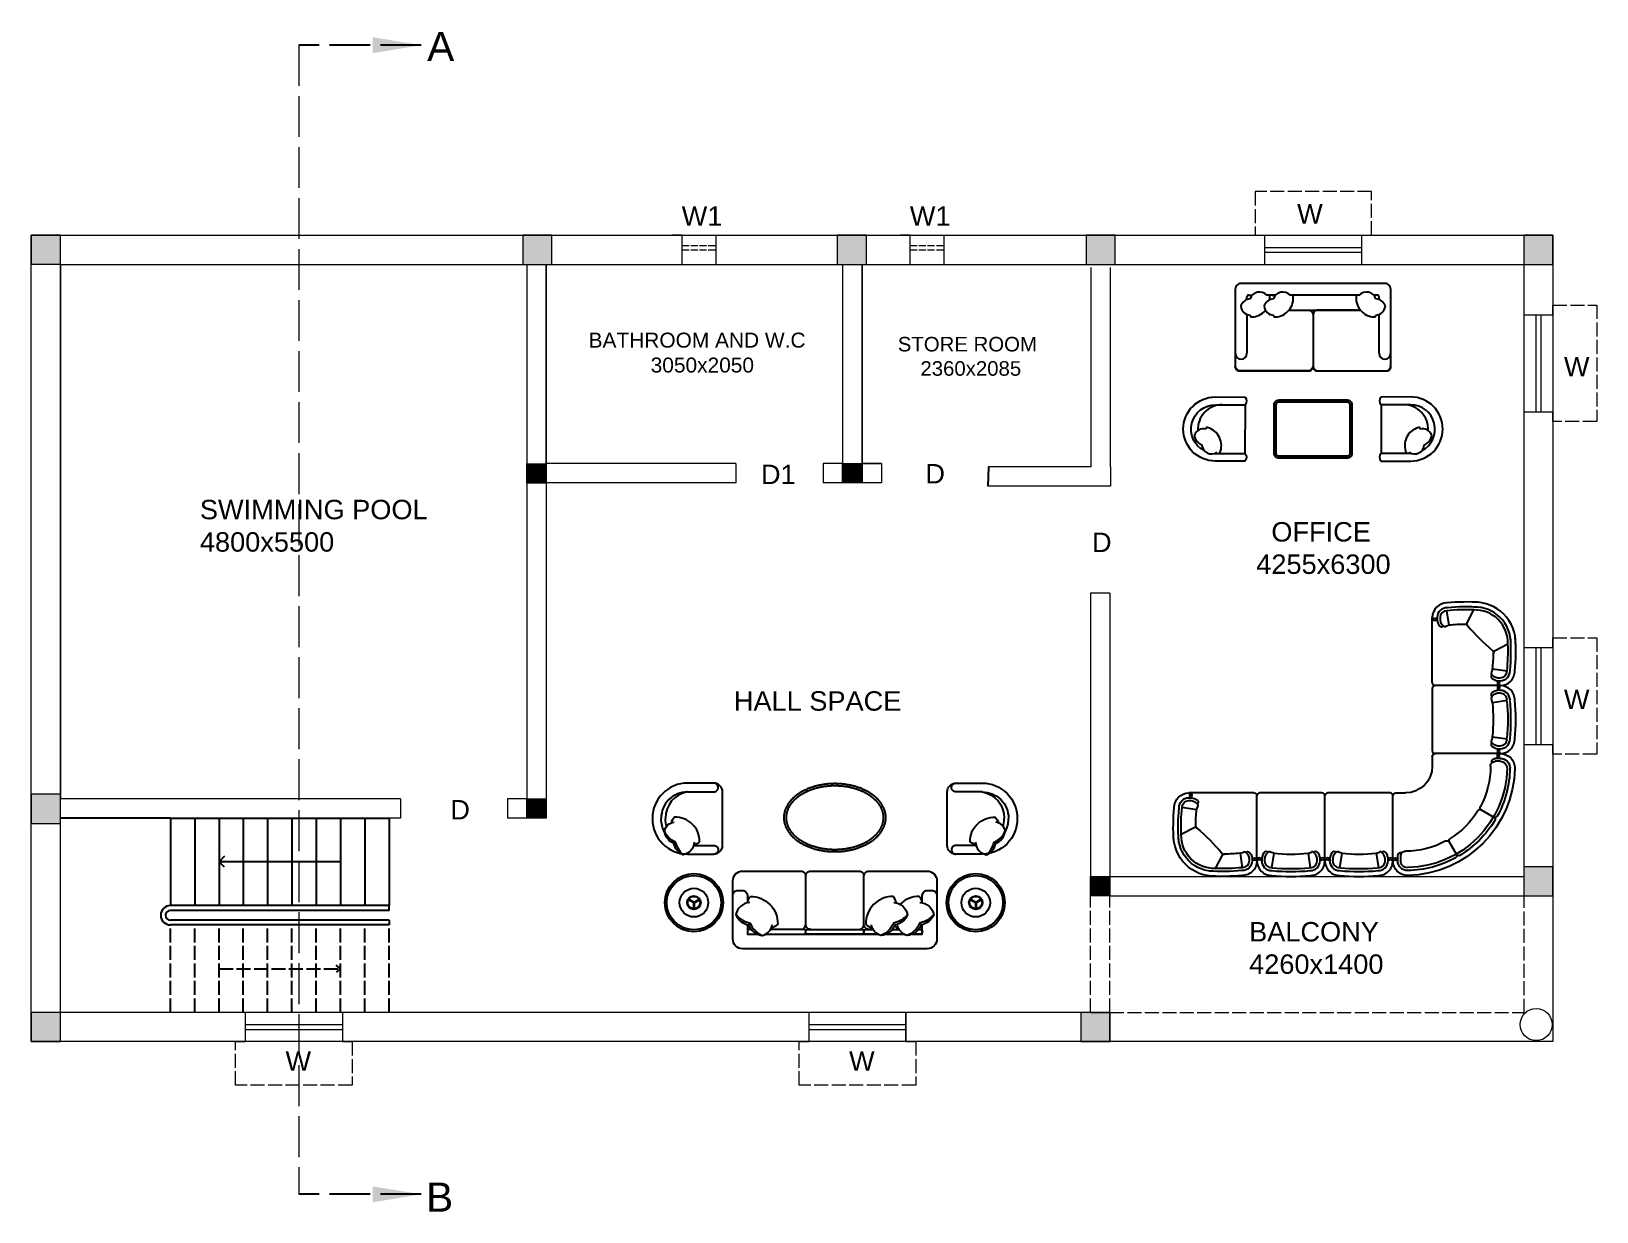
# Model space of a CAD drawing. Header units: millimetres. Extents: x 98839 to 175421, y 74144 to 114536.
# Drawn here: x 159311 to 175421, y 102185 to 114336 of the extents above; entities that cross this region are included whole.
import ezdxf

# ---------------------------------------------------------------- set-up
doc = ezdxf.new("R2010")
doc.units = ezdxf.units.MM
doc.linetypes.add('ACAD_ISO02W100', pattern=[15, 12, -3])
doc.layers.add('staircase', color=1, linetype='Continuous')
doc.styles.get("Standard").update_dxf_attribs({"font": 'Arial.ttf'})
doc.dimstyles.new('ISO-25', dxfattribs={"dimtxt": 2.5, "dimasz": 2.5, "dimexe": 1.25, "dimexo": 0.625, "dimtad": 1, "dimtxsty": 'Standard', "dimcen": 2.5, "dimadec": 0, "dimazin": 0, "dimtfac": 1, "dimtmove": 0, "dimatfit": 3, "dimfxl": 1, "dimarcsym": 0})

msp = doc.modelspace()

# ---------------------------------------------------------------- texts
at = {"attachment_point": 1}
for s, width, heights, insert, char_height in [('A', 2102.6069868, [0], (163384.67454, 114329.88119), 300), ('W1', 2102.6069868, [0], (166004.50963, 112534.87382), 200), ('W1', 2102.6069868, [0], (168352.42355, 112534.87382), 200), ('W', 2102.6069868, [0], (172337.84401, 112557.03167), 200), (' {\\H0.76923x;BATHROOM AND W.C\\P            3050x2050}', 2539.9758244, [0], (164968.70336, 111233.73391), 200), ('  STORE ROOM        \\P      2360x2085', 2914.2102968, [781.16055], (168112.00982, 111190.31879), 150), ('W', 2102.6069868, [0], (175083.83083, 110984.73665), 200), ('D1', 2102.6069868, [0], (166820.15065, 109874.96744), 200), ('D', 2102.6069868, [0], (168512.07786, 109881.44807), 200), ('  SWIMMING POOL      \\P  4800x5500', 2914.2102968, [781.16055], (160890.84803, 109513.00564), 200), ('        OFFICE        \\P      4255x6300', 2914.2102968, [781.16055], (171452.0529, 109283.68797), 200), ('D', 2102.6069868, [0], (170227.04595, 109175.45091), 200), ('HALL SPACE', 2914.2102968, [781.16055], (166541.45372, 107542.69524), 200), ('W', 2102.6069868, [0], (175083.83083, 107559.63253), 200), ('D', 2102.6069868, [0], (163623.40061, 106422.64678), 200), ('        BALCONY\\P        4260x1400', 2914.2102968, [781.16055], (171223.32618, 105166.97544), 200), ('W', 2102.6069868, [0], (161926.83405, 103836.5014), 200), ('W', 2102.6069868, [0], (167726.83405, 103836.5014), 200), ('B', 2102.6069868, [0], (163373.46017, 102485.05544), 300)]:
    msp.add_mtext_dynamic_manual_height_columns(s, width=width, gutter_width=7783.76116, heights=heights, dxfattribs=dict(at, insert=insert, char_height=char_height))

# ---------------------------------------------------------------- blocks, each defined once
blk = doc.blocks.new('A$C707258B2')
at = {"color": 0, "linetype": 'Continuous'}
for p, q in [((0.404, 0.342), (1.074, 0.342)), ((0.404, 0.292), (0.454, 0.292)), ((0.404, 0.262), (0.454, 0.262)), ((1.104, 0.312), (1.104, 0.212)), ((1.479, -0.063), (1.379, -0.063)), ((1.509, -0.763), (1.509, -0.093)), ((0.6, -0.238), (0.47, -0.313)), ((0.929, -0.567), (0.854, -0.697)), ((1.429, -0.763), (1.429, -0.713)), ((1.459, -0.763), (1.459, -0.712))]:
    blk.add_line(p, q, dxfattribs=at)
for centre, radius, start, end in [((0.404, 0.192), 0.15, 90, 181.1754), ((0.378, 0.317), 0.0362, 316.3972, 43.6028), ((0.368, 0.317), 0.0662, 337.8298, 22.1702), ((1.074, 0.312), 0.03, 360, 90), ((1.379, 0.212), 1.125, 181.1754, 268.8246), ((0.404, 0.192), 0.1, 90, 181.1754), ((1.379, 0.212), 1.075, 181.1754, 208.6357), ((0.404, 0.192), 0.07, 90, 181.1754), ((1.379, 0.212), 1.045, 181.1754, 268.8246), ((0.455, 0.256), 0.0357, 345.4262, 90.5555), ((0.454, 0.212), 0.05, 360, 90), ((1.379, 0.212), 0.875, 180, 208.4082), ((1.379, 0.212), 0.275, 180, 270), ((1.479, -0.093), 0.03, 360, 90), ((0.457, -0.291), 0.025, 208.6357, 300), ((0.482, -0.334), 0.025, 120, 211.3643), ((0.587, -0.216), 0.025, 300, 28.4082), ((0.612, -0.259), 0.025, 31.5918, 120), ((1.379, 0.212), 0.875, 211.5918, 238.4082), ((1.379, 0.212), 1.075, 211.3643, 238.6357), ((0.907, -0.555), 0.025, 330, 58.4082), ((0.951, -0.58), 0.025, 61.5918, 150), ((1.379, 0.212), 0.875, 241.5918, 270), ((0.832, -0.685), 0.025, 238.6357, 330), ((0.876, -0.71), 0.025, 150, 241.3643), ((1.379, 0.212), 1.075, 241.3643, 268.8246), ((1.359, -0.763), 0.15, 268.8246, 360), ((1.359, -0.763), 0.1, 268.8246, 360), ((1.359, -0.763), 0.07, 268.8246, 360), ((1.379, -0.713), 0.05, 360, 90), ((1.425, -0.709), 0.0336, 354.6301, 109.3883), ((1.484, -0.799), 0.0662, 67.8298, 112.1702), ((1.484, -0.789), 0.0362, 46.3972, 133.6028)]:
    blk.add_arc(centre, radius, start, end, dxfattribs=at)
blk = doc.blocks.new('part 01')
at = {"color": 0, "linetype": 'Continuous'}
for p, q in [((-670, 700), (0, 700)), ((30, 30), (30, 670)), ((-591, 527), (-740, 550)), ((-591, 527), (-579, 561)), ((-591, 173), (-740, 150)), ((-591, 173), (-579, 139)), ((-670, 0), (0, 0))]:
    blk.add_line(p, q, dxfattribs=at)
for centre, radius, start, end in [((-670, 550), 150, 90, 181.1754), ((-670, 550), 100, 90, 181.1754), ((-660, 518), 133, 56.0897, 95.6132), ((-696, 675), 36.2, 316.3972, 43.6028), ((-706, 675), 66.2, 337.8298, 22.1702), ((0, 670), 30, 0, 90), ((1178, 350), 2008, 174.2835, 185.7165), ((1178, 350), 1958, 174.2835, 185.7165), ((1178, 350), 1928, 174.2835, 185.7165), ((-670, 550), 70, 90, 181.1754), ((-660, 518), 103, 42.0066, 95.6132), ((1178, 350), 1778, 174.2835, 185.7165), ((-600, 607), 25, 332.9608, 56.0897), ((-625, 620), 53.2, 321.0017, 332.9608), ((-602, 570), 25, 340, 42.0066), ((-670, 150), 150, 178.8246, 270), ((-670, 150), 100, 178.8246, 270), ((-670, 150), 70, 178.8246, 270), ((-660, 182), 133, 264.3868, 303.9103), ((-660, 182), 103, 264.3868, 317.9934), ((-696, 25), 36.2, 316.3972, 43.6028), ((-706, 25), 66.2, 337.8298, 22.1702), ((-600, 93), 25, 303.9103, 27.0392), ((-602, 130), 25, 317.9934, 20), ((-625, 80), 53.2, 27.0392, 38.9983), ((0, 30), 30, 270, 0)]:
    blk.add_arc(centre, radius, start, end, dxfattribs=at)
blk = doc.blocks.new('part02')
at = {"color": 0, "linetype": 'Continuous'}
for p, q in [((0, -670), (0, 0)), ((30, 30), (700, 30)), ((621, -143), (609, -109)), ((621, -143), (770, -120)), ((640, -326), (778, -399)), ((173, -591), (139, -579)), ((173, -591), (150, -740)), ((356, -610), (429, -748))]:
    blk.add_line(p, q, dxfattribs=at)
for centre, radius, start, end in [((30, 0), 30, 90, 180), ((726, 5), 56.2, 153.6122, 206.6666), ((726, 5), 36.2, 136.3972, 223.6028), ((700, -120), 150, 0, 90), ((630, -63), 25, 123.9103, 207.0392), ((655, -50), 53.2, 207.0392, 218.9983), ((632, -100), 25, 137.9934, 200), ((690, -152), 103, 84.3868, 137.9934), ((689, -151), 132, 85.4378, 123.9887), ((-1148, -320), 1778, 0.3836, 5.7165), ((700, -121), 101, 357.5006, 89.858), ((700, -120), 70, 0, 90), ((-1228, -320), 2008, 357.7349, 5.7032), ((-1148, -320), 1958, 355.8657, 5.7165), ((-1148, -320), 2008, 355.818, 5.7165), ((650, -308), 20, 180.3836, 242), ((2220, -2190), 2454, 130.6961, 139.3039), ((439, -409), 419, 268.2181, 1.7819), ((439, -409), 369, 268.2181, 1.7819), ((439, -409), 339, 268.2181, 1.7819), ((632, -344), 20, 62, 130.6961), ((25, -696), 56.2, 63.3334, 116.3878), ((182, -660), 133, 146.0897, 185.6132), ((93, -600), 25, 62.9608, 146.0897), ((182, -660), 103, 132.0066, 185.6132), ((80, -625), 53.2, 51.0017, 62.9608), ((130, -602), 25, 70, 132.0066), ((350, 1178), 1778, 264.2835, 269.6164), ((338, -620), 20, 28, 89.6164), ((374, -602), 20, 139.3039, 208), ((25, -696), 36.2, 46.3972, 133.6028), ((150, -670), 150, 180, 271.1754), ((150, -670), 100, 180, 271.1754), ((150, -670), 70, 180, 270), ((350, 1258), 2008, 264.2968, 272.2651), ((350, 1178), 1958, 264.2835, 274.1343), ((350, 1178), 2008, 264.2835, 274.182)]:
    blk.add_arc(centre, radius, start, end, dxfattribs=at)
blk = doc.blocks.new('A$C1352')
at = {"color": 0}
for points in [[(0.003, 0.053), (0.003, 0.553, -0.414214), (0.053, 0.603), (0.753, 0.603, -0.414214), (0.803, 0.553), (0.803, 0.053, -0.414214), (0.753, 0.003), (0.053, 0.003, -0.414214)], [(0.023, 0.053), (0.023, 0.553, -0.414214), (0.053, 0.583), (0.753, 0.583, -0.414214), (0.783, 0.553), (0.783, 0.053, -0.414214), (0.753, 0.023), (0.053, 0.023, -0.414214)]]:
    blk.add_lwpolyline(points, format="xyb", close=True, dxfattribs=at)

# ---------------------------------------------------------------- hatches: boundary and pattern name
at = {"lineweight": 0}
h = msp.add_hatch(color=256, dxfattribs=at)
h.dxf.hatch_style = 1
h.paths.add_polyline_path([(159611.09907, 112238.66739), (159311.09907, 112238.66739), (159311.09907, 111938.66739), (159611.09907, 111938.66739)])
h = msp.add_hatch(color=256, dxfattribs=at)
h.dxf.hatch_style = 1
h.paths.add_polyline_path([(164668.06142, 112236.5634), (164368.06142, 112236.5634), (164368.06142, 111936.5634), (164668.06142, 111936.5634)])
h = msp.add_hatch(color=256, dxfattribs=at)
h.dxf.hatch_style = 1
h.paths.add_polyline_path([(167905.82621, 112236.5634), (167605.82621, 112236.5634), (167605.82621, 111936.5634), (167905.82621, 111936.5634)])
h = msp.add_hatch(color=256, dxfattribs=at)
h.dxf.hatch_style = 1
h.paths.add_polyline_path([(170466.05073, 112236.5634), (170166.05073, 112236.5634), (170166.05073, 111936.5634), (170466.05073, 111936.5634)])
h = msp.add_hatch(color=256, dxfattribs=at)
h.dxf.hatch_style = 1
h.paths.add_polyline_path([(174971.09907, 112236.5634), (174671.09907, 112236.5634), (174671.09907, 111936.5634), (174971.09907, 111936.5634)])
h = msp.add_hatch(color=256, dxfattribs=at)
h.dxf.hatch_style = 1
h.paths.add_polyline_path([(164611.09907, 109883.47159), (164411.09907, 109883.47159), (164411.09907, 109683.47159), (164611.09907, 109683.47159)])
h = msp.add_hatch(color=256, dxfattribs=at)
h.dxf.hatch_style = 1
h.paths.add_polyline_path([(167861.09907, 109886.5634), (167661.09907, 109886.5634), (167661.09907, 109686.5634), (167861.09907, 109686.5634)])
h = msp.add_hatch(color=256, dxfattribs=at)
h.dxf.hatch_style = 1
h.paths.add_polyline_path([(159611.09907, 106481.56617), (159311.09907, 106481.56617), (159311.09907, 106181.56617), (159611.09907, 106181.56617)])
h = msp.add_hatch(color=256, dxfattribs=at)
h.dxf.hatch_style = 1
h.paths.add_polyline_path([(164611.09907, 106436.5634), (164411.09907, 106436.5634), (164411.09907, 106236.5634), (164611.09907, 106236.5634)])
h = msp.add_hatch(color=256, dxfattribs=at)
h.dxf.hatch_style = 1
h.paths.add_polyline_path([(174971.09907, 105736.5634), (174671.09907, 105736.5634), (174671.09907, 105436.5634), (174971.09907, 105436.5634)])
h = msp.add_hatch(color=256, dxfattribs=at)
h.dxf.hatch_style = 1
h.paths.add_polyline_path([(170411.09907, 105636.5634), (170211.09907, 105636.5634), (170211.09907, 105436.5634), (170411.09907, 105436.5634)])
h = msp.add_hatch(color=256, dxfattribs=at)
h.dxf.hatch_style = 1
h.paths.add_polyline_path([(159611.09907, 104236.5634), (159311.09907, 104236.5634), (159311.09907, 103936.5634), (159611.09907, 103936.5634)])
h = msp.add_hatch(color=256, dxfattribs=at)
h.dxf.hatch_style = 1
h.paths.add_polyline_path([(170411.05286, 104236.5634), (170111.05286, 104236.5634), (170111.05286, 103936.5634), (170411.05286, 103936.5634)])

# ---------------------------------------------------------------- linework, layer by layer
at = {"color": 5, "linetype": 'ACAD_ISO02W100', "lineweight": 0, "ltscale": 35}
msp.add_line((162062.59907, 114192.93994), (162062.59907, 102364.1296), dxfattribs=at)
at = {"linetype": 'ACAD_ISO02W100', "lineweight": 0}
for p, q in [((172005.14073, 112686.5634), (171905.14073, 112686.5634)), ((166007.71298, 112236.5634), (165907.71298, 112236.5634)), ((168355.6269, 112236.5634), (168255.6269, 112236.5634)), ((172005.14073, 112111.5634), (173005.14073, 112111.5634)), ((172005.14073, 112061.5634), (173005.14073, 112061.5634)), ((174971.09907, 111418.39407), (174971.09907, 111518.39407)), ((174796.09907, 111418.39407), (174796.09907, 110418.39407)), ((174846.09907, 111418.39407), (174846.09907, 110418.39407)), ((174971.09907, 111418.39407), (174971.09907, 111428.39407)), ((174971.09907, 110318.39407), (174971.09907, 110418.39407)), ((175421.09907, 110418.39407), (175421.09907, 110318.39407)), ((174796.09907, 107993.28995), (174796.09907, 106993.28995)), ((174846.09907, 107993.28995), (174846.09907, 106993.28995)), ((174971.09907, 107993.28995), (174971.09907, 108093.28995)), ((174971.09907, 107993.28995), (174971.09907, 108003.28995)), ((174971.09907, 106893.28995), (174971.09907, 106993.28995)), ((175421.09907, 106993.28995), (175421.09907, 106893.28995)), ((161512.59907, 104111.5634), (162512.59907, 104111.5634)), ((167312.59907, 104111.5634), (168312.59907, 104111.5634)), ((161412.59907, 103936.5634), (161512.59907, 103936.5634)), ((161512.59907, 104061.5634), (162512.59907, 104061.5634)), ((162512.59907, 103936.5634), (162612.59907, 103936.5634)), ((167212.59907, 103936.5634), (167312.59907, 103936.5634)), ((167312.59907, 104061.5634), (168312.59907, 104061.5634)), ((168312.59907, 103936.5634), (168412.59907, 103936.5634))]:
    msp.add_line(p, q, dxfattribs=at)
at = {"linetype": 'ACAD_ISO02W100', "lineweight": 0, "ltscale": 12}
for p, q in [((171905.14073, 112686.5634), (171905.14073, 112236.5634)), ((173105.14073, 112686.5634), (172005.14073, 112686.5634)), ((173105.14073, 112236.5634), (173105.14073, 112686.5634)), ((174971.09907, 111518.39407), (175421.09907, 111518.39407)), ((175421.09907, 111518.39407), (175421.09907, 110418.39407)), ((175421.09907, 110318.39407), (174971.09907, 110318.39407)), ((174971.09907, 108093.28995), (175421.09907, 108093.28995)), ((175421.09907, 108093.28995), (175421.09907, 106993.28995)), ((175421.09907, 106893.28995), (174971.09907, 106893.28995)), ((170211.09907, 104236.5634), (170211.09907, 105636.5634)), ((174671.12983, 105636.5634), (174671.12983, 104236.5634)), ((170411.09907, 104236.5634), (170411.09907, 105436.5634)), ((170411.12983, 104236.5634), (174671.12983, 104236.5634)), ((161412.59907, 103486.5634), (161412.59907, 103936.5634)), ((162612.59907, 103936.5634), (162612.59907, 103486.5634)), ((167212.59907, 103486.5634), (167212.59907, 103936.5634)), ((168412.59907, 103936.5634), (168412.59907, 103486.5634)), ((162612.59907, 103486.5634), (161512.59907, 103486.5634)), ((168412.59907, 103486.5634), (167312.59907, 103486.5634))]:
    msp.add_line(p, q, dxfattribs=at)
at = {"lineweight": 0}
for p, q in [((166007.71298, 111936.5634), (166007.71298, 112236.5634)), ((166357.71298, 111936.5634), (166357.71298, 112236.5634)), ((168355.6269, 111936.5634), (168355.6269, 112236.5634)), ((168705.6269, 111936.5634), (168705.6269, 112236.5634)), ((172005.14073, 111936.5634), (172005.14073, 112236.5634)), ((173005.14073, 111936.5634), (173005.14073, 112236.5634)), ((159611.09907, 106436.5634), (159611.09907, 111936.5634)), ((159611.09907, 111936.5634), (164411.09907, 111936.5634)), ((159611.09907, 106436.5634), (159611.09907, 111936.5634)), ((159611.09907, 111936.5634), (159611.09907, 106436.5634)), ((164411.09907, 111936.5634), (164411.09907, 106436.5634)), ((164611.09907, 111936.5634), (164611.09907, 109886.5634)), ((164611.09907, 111936.5634), (166611.09907, 111936.5634)), ((164611.09907, 110636.5634), (164611.09907, 111936.5634)), ((164611.09907, 111936.5634), (167661.09907, 111936.5634)), ((164611.09907, 109886.5634), (164611.09907, 111936.5634)), ((167661.09907, 111936.5634), (167661.09907, 109886.5634)), ((167861.09907, 111936.5634), (167861.09907, 109886.5634)), ((167861.09907, 111936.5634), (169411.09907, 111936.5634)), ((167861.09907, 109886.5634), (167861.09907, 111936.5634)), ((169411.09907, 111936.5634), (170211.09907, 111936.5634)), ((170219.21302, 109853.09384), (170219.21302, 111903.09384)), ((170411.09907, 111936.5634), (174671.09907, 111936.5634)), ((170419.21302, 109853.09384), (170419.21302, 111903.09384)), ((174671.09907, 111936.5634), (174671.09907, 109686.5634)), ((174671.09907, 111418.39407), (174971.09907, 111418.39407)), ((174671.09907, 110418.39407), (174971.09907, 110418.39407)), ((166561.09907, 109886.5634), (164611.09907, 109886.5634)), ((166561.09907, 109886.5634), (166561.09907, 109686.5634)), ((167661.09907, 109886.5634), (167461.09907, 109886.5634)), ((167461.09907, 109886.5634), (167461.09907, 109686.5634)), ((168061.09907, 109886.5634), (167861.09907, 109886.5634)), ((167861.09907, 109886.5634), (168061.09907, 109886.5634)), ((170219.21302, 109853.09384), (169161.09907, 109853.09384)), ((170419.21302, 109853.09384), (170419.21302, 109653.09384)), ((164611.09907, 109686.5634), (164611.09907, 106236.5634)), ((166561.09907, 109686.5634), (164611.09907, 109686.5634)), ((167861.09907, 109686.5634), (167461.09907, 109686.5634)), ((168061.09907, 109686.5634), (167861.09907, 109686.5634)), ((170419.21302, 109653.09384), (169156.38845, 109653.09384)), ((170211.09907, 108553.09384), (170211.09907, 105436.5634)), ((170411.09907, 108553.09384), (170211.09907, 108553.09384)), ((170411.09907, 108553.09384), (170411.09907, 105636.5634)), ((174671.09907, 107993.28995), (174971.09907, 107993.28995)), ((174671.09907, 106993.28995), (174971.09907, 106993.28995)), ((163111.09907, 106436.5634), (159611.09907, 106436.5634)), ((163111.09907, 106436.5634), (163111.09907, 106236.5634)), ((164411.09907, 106436.5634), (164211.09907, 106436.5634)), ((164211.09907, 106436.5634), (164211.09907, 106236.5634)), ((163111.09907, 106236.5634), (159611.09907, 106236.5634)), ((164611.09907, 106236.5634), (164211.09907, 106236.5634)), ((170411.09907, 105636.5634), (174671.09907, 105636.5634)), ((174971.09907, 105636.5634), (174971.09907, 103936.5634)), ((174971.12983, 105636.5634), (174971.12983, 103936.5634)), ((170411.09907, 105436.5634), (170211.09907, 105436.5634)), ((170411.09907, 105436.5634), (174671.09907, 105436.5634)), ((174671.09907, 105436.5634), (174971.09907, 105436.5634)), ((161512.59907, 104236.5634), (161512.59907, 103936.5634)), ((161512.59907, 104236.5634), (161512.59907, 103936.5634)), ((162512.59907, 104236.5634), (162512.59907, 103936.5634)), ((162512.59907, 104236.5634), (162512.59907, 103936.5634)), ((167312.59907, 104236.5634), (167312.59907, 103936.5634)), ((167312.59907, 104236.5634), (167312.59907, 103936.5634)), ((168312.59907, 103936.5634), (168312.59907, 104236.5634)), ((168312.59907, 104236.5634), (168312.59907, 103936.5634)), ((168312.59907, 104236.5634), (168312.59907, 103936.5634)), ((170211.09907, 104236.5634), (170411.09907, 104236.5634)), ((170411.09907, 104236.5634), (170411.09907, 103936.5634)), ((170411.09907, 103936.5634), (168312.59907, 103936.5634)), ((170411.09907, 103936.5634), (168312.60312, 103932.4395)), ((174971.09907, 103936.5634), (170411.09907, 103936.5634)), ((174971.12983, 103936.5634), (170411.12983, 103936.5634))]:
    msp.add_line(p, q, dxfattribs=at)
at = {"linetype": 'ACAD_ISO02W100', "lineweight": 0, "ltscale": 6}
for p, q in [((166007.71298, 112131.5634), (166357.71298, 112131.5634)), ((168355.6269, 112131.5634), (168705.6269, 112131.5634)), ((166007.71298, 112086.5634), (166357.71298, 112086.5634)), ((168355.6269, 112086.5634), (168705.6269, 112086.5634))]:
    msp.add_line(p, q, dxfattribs=at)
at = {"color": 7}
for p, q in [((171821.724, 111573.39938), (171821.724, 111601.2466)), ((171841.724, 111621.2466), (171878.51764, 111621.2466)), ((172118.60755, 111621.2466), (172022.90002, 111621.2466)), ((172081.81391, 111621.2466), (172118.60755, 111621.2466)), ((172980.54798, 111621.2466), (172262.98993, 111621.2466)), ((173161.724, 111621.2466), (173124.93036, 111621.2466)), ((173181.724, 111573.39938), (173181.724, 111601.2466)), ((171821.724, 111421.5999), (171821.724, 111021.2466)), ((173181.724, 111021.2466), (173181.724, 111421.5999)), ((171496.40676, 109991.53345), (171801.48903, 109991.24671)), ((173507.04124, 109991.53345), (173201.95897, 109991.24671)), ((169161.09907, 109853.09384), (169156.38845, 109653.09384))]:
    msp.add_line(p, q, dxfattribs=at)
at = {"color": 3}
msp.add_line((162493.09907, 105786.5634), (161243.09907, 105786.5634), dxfattribs=at)
at = {"color": 7, "ltscale": 0.03}
for p, q in [((166129.06219, 105363.5782), (166067.99627, 105398.83463)), ((166132.21219, 105369.03416), (166071.14627, 105404.29059)), ((166127.48719, 105366.30618), (166127.48719, 105295.79333)), ((166129.06219, 105369.03416), (166190.12811, 105404.29059)), ((166132.21219, 105363.5782), (166193.27811, 105398.83463)), ((166133.78719, 105366.30618), (166133.78719, 105295.79333)), ((169029.06219, 105363.5782), (168967.99627, 105398.83463)), ((169032.21219, 105369.03416), (168971.14627, 105404.29059)), ((169027.48719, 105366.30618), (169027.48719, 105295.79333)), ((169029.06219, 105369.03416), (169090.12811, 105404.29059)), ((169032.21219, 105363.5782), (169093.27811, 105398.83463)), ((169033.78719, 105366.30618), (169033.78719, 105295.79333))]:
    msp.add_line(p, q, dxfattribs=at)
at = {"color": 3, "linetype": 'ACAD_ISO02W100', "ltscale": 12}
for p, q in [((162493.09907, 104686.5634), (162446.87786, 104724.13383)), ((161243.09907, 104686.5634), (162493.09907, 104686.5634)), ((162493.09907, 104686.5634), (162449.20737, 104650.92683))]:
    msp.add_line(p, q, dxfattribs=at)
at = {"linetype": 'ACAD_ISO02W100', "lineweight": 0, "ltscale": 15}
for p, q in [((161512.59907, 103486.5634), (161412.59907, 103486.5634)), ((167312.59907, 103486.5634), (167212.59907, 103486.5634))]:
    msp.add_line(p, q, dxfattribs=at)
at = {"lineweight": 0}
for points in [[(159311.09907, 111938.66739), (159611.09907, 111938.66739), (159611.09907, 112238.66739), (159311.09907, 112238.66739)], [(164368.06142, 111936.5634), (164668.06142, 111936.5634), (164668.06142, 112236.5634), (164368.06142, 112236.5634)], [(167605.82621, 111936.5634), (167905.82621, 111936.5634), (167905.82621, 112236.5634), (167605.82621, 112236.5634)], [(170166.05073, 111936.5634), (170466.05073, 111936.5634), (170466.05073, 112236.5634), (170166.05073, 112236.5634)], [(174671.09907, 111936.5634), (174971.09907, 111936.5634), (174971.09907, 112236.5634), (174671.09907, 112236.5634)], [(164411.09907, 109883.47159), (164611.09907, 109883.47159), (164611.09907, 109683.47159), (164411.09907, 109683.47159)], [(167661.09907, 109886.5634), (167861.09907, 109886.5634), (167861.09907, 109686.5634), (167661.09907, 109686.5634)], [(159311.09907, 106181.56617), (159611.09907, 106181.56617), (159611.09907, 106481.56617), (159311.09907, 106481.56617)], [(164411.09907, 106436.5634), (164611.09907, 106436.5634), (164611.09907, 106236.5634), (164411.09907, 106236.5634)], [(174671.09907, 105436.5634), (174971.09907, 105436.5634), (174971.09907, 105736.5634), (174671.09907, 105736.5634)], [(170211.09907, 105636.5634), (170411.09907, 105636.5634), (170411.09907, 105436.5634), (170211.09907, 105436.5634)], [(159311.09907, 103936.5634), (159611.09907, 103936.5634), (159611.09907, 104236.5634), (159311.09907, 104236.5634)], [(170111.05286, 103936.5634), (170411.05286, 103936.5634), (170411.05286, 104236.5634), (170111.05286, 104236.5634)]]:
    msp.add_lwpolyline(points, close=True, dxfattribs=at)
for points in [[(170411.09907, 103936.5634), (159311.09907, 103936.5634), (159311.09907, 112236.5634), (174971.09907, 112236.5634), (174971.09907, 105436.5634)], [(164611.09907, 111936.5634), (167661.09907, 111936.5634)], [(166811.09907, 111936.5634), (167661.09907, 111936.5634)], [(167861.09907, 111936.5634), (169411.09907, 111936.5634)], [(167861.09907, 111936.5634), (169161.09907, 111936.5634)], [(168061.09907, 109886.5634), (168061.09907, 109686.5634)], [(174671.09907, 109686.5634), (174671.09907, 105436.5634)], [(170211.09907, 104236.5634), (159611.09907, 104236.5634), (159611.09907, 106236.5634)]]:
    msp.add_lwpolyline(points, dxfattribs=at)
at = {"color": 7, "ltscale": 0.03}
for points in [[(172502.21563, 110881.2466, 0.4142135624), (172542.21563, 110841.2466), (173261.724, 110841.2466, 0.4142135624), (173301.724, 110881.2466), (173301.724, 111681.2466, 0.4142135624), (173241.724, 111741.2466), (171761.724, 111741.2466, 0.4142135624), (171701.724, 111681.2466), (171701.724, 110881.2466, 0.4142135624), (171741.724, 110841.2466), (172461.23238, 110841.2466, 0.4142135624), (172501.23238, 110881.2466)], [(166424.57379, 106231.30618), (166424.57379, 106506.30618, 0.414213563), (166334.40986, 106596.47012), (166063.91805, 106596.47012, 0.4142135624), (165703.26232, 106235.81438), (165703.26232, 106231.30618), (165703.26232, 106226.79799, 0.4142135624), (166063.91805, 105866.14225), (166334.40986, 105866.14225, 0.414213563), (166424.57379, 105956.30618), (166424.57379, 106231.30618)], [(168736.70058, 106231.30618), (168736.70058, 106506.30618, -0.414213563), (168826.86452, 106596.47012), (169097.35632, 106596.47012, -0.4142135624), (169458.01206, 106235.81438), (169458.01206, 106231.30618), (169458.01206, 106226.79799, -0.4142135624), (169097.35632, 105866.14225), (168826.86452, 105866.14225, -0.414213563), (168736.70058, 105956.30618), (168736.70058, 106231.30618)]]:
    msp.add_lwpolyline(points, format="xyb", dxfattribs=at)
at = {"color": 7}
for points in [[(172254.96466, 111466.2466), (172451.724, 111466.2466, -0.4142135624), (172501.724, 111416.2466), (172501.724, 110891.2466, -0.4142135624), (172451.724, 110841.2466), (171751.724, 110841.2466, -0.4142135624), (171701.724, 110891.2466)], [(172954.51982, 111466.2466), (172551.724, 111466.2466, 0.4142135624), (172501.724, 111416.2466), (172501.724, 110891.2466, 0.4142135624), (172551.724, 110841.2466), (173251.724, 110841.2466, 0.4142135624), (173301.724, 110891.2466)], [(171381.15075, 110019.80866, -0.7850866538), (171496.8767, 110491.53323), (171801.95897, 110491.24649)], [(173622.29726, 110019.80866, 0.7850866538), (173506.5713, 110491.53323), (173201.48903, 110491.24649)], [(166063.91805, 106506.30618, 0.4142135624), (165793.42625, 106235.81438), (165793.42625, 106231.30618)], [(166063.91805, 106506.30618, 0.3727189106), (165838.50822, 106235.81438), (165838.50822, 106231.30618)], [(166063.91359, 106506.30618), (166334.40986, 106506.30618, 0.4142135624), (166379.49182, 106551.38815), (166379.49182, 106551.38815, 0.4142135624), (166334.40986, 106596.47012)], [(169097.36079, 106506.30618), (168826.86452, 106506.30618, -0.4142135624), (168781.78255, 106551.38815), (168781.78255, 106551.38815, -0.4142135624), (168826.86452, 106596.47012)], [(169097.35632, 106506.30618, -0.3727189106), (169322.76616, 106235.81438), (169322.76616, 106231.30618)], [(169097.35632, 106506.30618, -0.4142135624), (169367.84813, 106235.81438), (169367.84813, 106231.30618)], [(165829.10304, 106092.53063, -0.1305914895), (165793.42625, 106226.79799), (165793.42625, 106231.30618)], [(165934.75689, 105972.32708, -0.3066634949), (165827.29747, 106106.79034, -0.3063299663), (165925.43616, 106194.63146, 0.8728471598)], [(165848.22226, 106149.93579, -0.0723842364), (165838.50822, 106226.79799), (165838.50822, 106231.30618)], [(166129.29525, 105965.22448, 0.1655406299), (166188.86107, 105993.11362, 0.4259891687), (165930.60136, 106246.30269, 0.1215233233), (165895.00477, 106186.20046, -7.1154642914)], [(169031.97913, 105965.22448, -0.1655406299), (168972.41331, 105993.11362, -0.4259891687), (169230.67301, 106246.30269, -0.1215233233), (169266.26961, 106186.20046, 7.1154642914)], [(169226.51749, 105972.32708, 0.3066634949), (169333.9769, 106106.79034, 0.3063299663), (169235.83822, 106194.63146, -0.8728471598)], [(169313.05211, 106149.93579, 0.0723842364), (169322.76616, 106226.79799), (169322.76616, 106231.30618)], [(169332.17134, 106092.53063, 0.1305914895), (169367.84813, 106226.79799), (169367.84813, 106231.30618)], [(166018.40967, 105858.76841, -0.1477298759), (165940.93174, 105990.53008, -0.2133427586), (165827.29747, 106106.79034, -0.1786618102)], [(169142.86471, 105858.76841, 0.1477298759), (169220.34263, 105990.53008, 0.2133427586), (169333.9769, 106106.79034, 0.1786618102)], [(166132.04394, 105987.94651, -0.3567723648), (166018.40967, 105858.76841, -0.2495420503), (165924.76537, 105975.81562, 9.6168803477)], [(166127.1273, 105956.30618), (166334.40986, 105956.30618, -0.4142135624), (166379.49182, 105911.22422), (166379.49182, 105911.22422, -0.4142135624), (166334.40986, 105866.14225)], [(169034.14708, 105956.30618), (168826.86452, 105956.30618, 0.4142135624), (168781.78255, 105911.22422), (168781.78255, 105911.22422, 0.4142135624), (168826.86452, 105866.14225)], [(169029.23044, 105987.94651, 0.3567723648), (169142.86471, 105858.76841, 0.2495420503), (169236.50901, 105975.81562, -9.6168803477)], [(167230.63719, 105091.30618, 0.4142135624), (167280.63719, 105141.30618), (167280.63719, 105641.30618, 0.4142135624)], [(167930.63719, 105091.30618, -0.4142135624), (167880.63719, 105141.30618), (167880.63719, 105641.30618, -0.4142135624)], [(166530.63719, 105441.30618, -0.4142135624), (166580.63719, 105491.30618), (166630.63719, 105491.30618, -0.4142135624), (166680.63719, 105441.30618), (166680.63719, 105363.83798)], [(166705.72918, 105366.86398, 0.3567723648), (166562.45893, 105240.83324, 0.2495420503), (166692.27493, 105136.9732, -9.6168803477)], [(166680.52839, 105363.81544, -0.1655406299), (166711.45998, 105429.87935, -0.4259891687), (166992.26968, 105143.44585, -0.1215233233), (166925.61084, 105103.96599, 7.1154642914)], [(168211.39792, 105363.81544, 0.1655406299), (168180.46633, 105429.87935, 0.4259891687), (167899.65663, 105143.44585, 0.1215233233), (167966.31547, 105103.96599, -7.1154642914)], [(168186.19713, 105366.86398, -0.3567723648), (168329.46738, 105240.83324, -0.2495420503), (168199.65138, 105136.9732, 9.6168803477)], [(168480.74599, 105363.81544, 0.1655406299), (168449.8144, 105429.87935, 0.2002311474), (168251.33271, 105349.41985, 0.1215233233)], [(168455.54519, 105366.86398, -0.3567723648), (168598.81544, 105240.83324, -0.2495420503), (168468.99945, 105136.9732, 9.6168803477)], [(168480.63719, 105363.83798), (168480.63719, 105441.30618, -0.4142135624), (168530.63719, 105491.30618), (168580.63719, 105491.30618, -0.4142135624), (168630.63719, 105441.30618)], [(166562.45893, 105240.83324, 0.1477298759), (166708.5946, 105154.90318, 0.2133427586), (166837.5378, 105028.87245, 0.1786618102)], [(168329.46738, 105240.83324, -0.1477298759), (168183.33171, 105154.90318, -0.2133427586), (168054.38851, 105028.87245, -0.1786618102)], [(168598.81544, 105240.83324, -0.1477298759), (168452.67977, 105154.90318, -0.2133427586), (168323.73658, 105028.87245, -0.1786618102)], [(166718.79299, 105091.30618), (166700.63719, 105091.30618, 0.4142135624), (166680.63719, 105071.30618), (166680.63719, 105061.30618, 0.4142135624), (166700.63719, 105041.30618)], [(166688.40583, 105148.05471, 0.3066634949), (166837.5378, 105028.87245, 0.3063299663), (166934.96159, 105137.71717, -0.8728471598)], [(166700.63719, 105041.30618), (166785.82331, 105041.30618, 0.4142135624)], [(166869.00518, 105041.30618), (167260.63719, 105041.30618, 0.4142135624), (167280.63719, 105061.30618), (167280.63719, 105071.30618, 0.4142135624), (167260.63719, 105091.30618), (166919.35212, 105091.30618, 0.4142135624)], [(167330.63719, 105091.30618, -0.4142135624), (167280.63719, 105141.30618)], [(167830.63719, 105091.30618, 0.4142135624), (167880.63719, 105141.30618)], [(168022.92113, 105041.30618), (167900.63719, 105041.30618, -0.4142135624), (167880.63719, 105061.30618), (167880.63719, 105071.30618, -0.4142135624), (167900.63719, 105091.30618), (167972.57419, 105091.30618, -0.4142135624)], [(168203.52048, 105148.05471, -0.3066634949), (168054.38851, 105028.87245, -0.3063299663), (167956.96472, 105137.71717, 0.8728471598)], [(168292.2692, 105041.30618), (168106.103, 105041.30618, -0.4142135624)], [(168173.13332, 105091.30618), (168241.92226, 105091.30618, -0.4142135624)], [(168193.7442, 105123.51358, 0.071865379), (168235.66353, 105103.96599, -7.1154642914)], [(168472.86855, 105148.05471, -0.3066634949), (168323.73658, 105028.87245, -0.3063299663), (168226.31278, 105137.71717, 0.8728471598)], [(168375.45106, 105041.30618), (168480.63719, 105041.30618), (168480.63719, 105139.56808, -0.4142135624)], [(168460.63719, 105041.30618), (168375.45106, 105041.30618, -0.4142135624)], [(168442.48138, 105091.30618), (168460.63719, 105091.30618, -0.4142135624), (168480.63719, 105071.30618), (168480.63719, 105061.30618, -0.4142135624), (168460.63719, 105041.30618)]]:
    msp.add_lwpolyline(points, format="xyb", dxfattribs=at)
for points in [[(172254.96466, 111466.2466), (172988.57325, 111466.2466)], [(166680.63719, 105139.56808), (166680.63719, 105041.30618), (166785.82331, 105041.30618)], [(166869.00518, 105041.30618), (168022.92113, 105041.30618)], [(168106.103, 105041.30618), (168292.2692, 105041.30618)]]:
    msp.add_lwpolyline(points, dxfattribs=at)
at = {"color": 7, "ltscale": 0.03}
for points in [[(171801.48903, 109991.24671, -0.3692286802), (171801.41384, 109911.24674), (171496.33157, 109911.53348, -1), (171496.95189, 110571.53319), (171802.03416, 110571.24645, -0.3692286802), (171801.95897, 110491.24649)], [(173201.95897, 109991.24671, 0.3692286802), (173202.03416, 109911.24674), (173507.11644, 109911.53348, 1), (173506.49611, 110571.53319), (173201.41384, 110571.24645, 0.3692286802), (173201.48903, 110491.24649)], [(166530.63719, 105591.30618, -0.4142135624), (166630.63719, 105691.30618), (167230.63719, 105691.30618, -0.4142135624), (167280.63719, 105641.30618, -0.4142135624), (167330.63719, 105691.30618), (167830.63719, 105691.30618, -0.4142135624), (167880.63719, 105641.30618, -0.4142135624), (167930.63719, 105691.30618), (168530.63719, 105691.30618, -0.4142135624), (168630.63719, 105591.30618), (168630.63719, 104991.30618, -0.4142135624), (168530.63719, 104891.30618), (166630.63719, 104891.30618, -0.4142135624), (166530.63719, 104991.30618)]]:
    msp.add_lwpolyline(points, format="xyb", close=True, dxfattribs=at)
at = {"color": 3}
msp.add_lwpolyline([(161297.78306, 105733.05126), (161243.09907, 105786.5634), (161304.38001, 105849.18631)], dxfattribs=at)
at = {"color": 7}
msp.add_lwpolyline([(167860.63719, 105041.30618), (167300.63719, 105041.30618, -0.4142135624), (167280.63719, 105061.30618), (167280.63719, 105071.30618, -0.4142135624), (167300.63719, 105091.30618), (167860.63719, 105091.30618, -0.4142135624), (167880.63719, 105071.30618), (167880.63719, 105061.30618, -0.4142135624)], format="xyb", close=True, dxfattribs=at)
at = {"color": 7, "ltscale": 0.03}
msp.add_polyline3d([(167055.63719, 106241.30618, 0), (167055.7312, 106234.68274, 0), (167056.01322, 106228.06167, 0), (167056.48313, 106221.44534, 0), (167057.14076, 106214.83612, 0), (167057.98589, 106208.23639, 0), (167059.01822, 106201.6485, 0), (167060.23736, 106195.07481, 0), (167061.64288, 106188.51768, 0), (167063.23429, 106181.97946, 0), (167065.011, 106175.46248, 0), (167066.97239, 106168.96909, 0), (167069.11775, 106162.5016, 0), (167071.44631, 106156.06234, 0), (167073.95725, 106149.65361, 0), (167076.64965, 106143.27771, 0), (167079.52256, 106136.93691, 0), (167082.57494, 106130.6335, 0), (167085.80571, 106124.36972, 0), (167089.2137, 106118.14783, 0), (167092.7977, 106111.97004, 0), (167096.55642, 106105.83858, 0), (167100.48852, 106099.75563, 0), (167104.59258, 106093.72339, 0), (167108.86715, 106087.744, 0), (167113.31067, 106081.8196, 0), (167117.92158, 106075.95233, 0), (167122.69821, 106070.14429, 0), (167127.63885, 106064.39754, 0), (167132.74173, 106058.71415, 0), (167138.00503, 106053.09617, 0), (167143.42686, 106047.54558, 0), (167149.00528, 106042.0644, 0), (167154.73829, 106036.65457, 0), (167160.62384, 106031.31805, 0), (167166.65982, 106026.05673, 0), (167172.84407, 106020.8725, 0), (167179.17436, 106015.76722, 0), (167185.64845, 106010.74272, 0), (167192.264, 106005.8008, 0), (167199.01865, 106000.94322, 0), (167205.90998, 105996.17174, 0), (167212.93552, 105991.48804, 0), (167220.09275, 105986.89382, 0), (167227.37911, 105982.39072, 0), (167234.792, 105977.98036, 0), (167242.32875, 105973.6643, 0), (167249.98666, 105969.4441, 0), (167257.76301, 105965.32127, 0), (167265.65498, 105961.29728, 0), (167273.65978, 105957.37359, 0), (167281.77451, 105953.55158, 0), (167289.99629, 105949.83263, 0), (167298.32216, 105946.21808, 0), (167306.74915, 105942.70921, 0), (167315.27422, 105939.30729, 0), (167323.89434, 105936.01353, 0), (167332.60641, 105932.82911, 0), (167341.40732, 105929.75517, 0), (167350.29391, 105926.79282, 0), (167359.26299, 105923.94311, 0), (167368.31136, 105921.20707, 0), (167377.43578, 105918.58567, 0), (167386.63298, 105916.07986, 0), (167395.89966, 105913.69052, 0), (167405.2325, 105911.41853, 0), (167414.62816, 105909.26468, 0), (167424.08328, 105907.22976, 0), (167433.59448, 105905.31449, 0), (167443.15833, 105903.51955, 0), (167452.77143, 105901.8456, 0), (167462.43032, 105900.29322, 0), (167472.13155, 105898.86298, 0), (167481.87164, 105897.55539, 0), (167491.6471, 105896.37091, 0), (167501.45443, 105895.30998, 0), (167511.29013, 105894.37296, 0), (167521.15066, 105893.5602, 0), (167531.03249, 105892.87199, 0), (167540.9321, 105892.30857, 0), (167550.84592, 105891.87014, 0), (167560.77041, 105891.55687, 0), (167570.70202, 105891.36886, 0), (167580.63719, 105891.30618, 0), (167590.57236, 105891.36886, 0), (167600.50396, 105891.55687, 0), (167610.42846, 105891.87014, 0), (167620.34228, 105892.30857, 0), (167630.24188, 105892.87199, 0), (167640.12372, 105893.5602, 0), (167649.98425, 105894.37296, 0), (167659.81994, 105895.30998, 0), (167669.62728, 105896.37091, 0), (167679.40274, 105897.55539, 0), (167689.14283, 105898.86298, 0), (167698.84406, 105900.29322, 0), (167708.50295, 105901.8456, 0), (167718.11604, 105903.51955, 0), (167727.6799, 105905.31449, 0), (167737.19109, 105907.22976, 0), (167746.64621, 105909.26468, 0), (167756.04188, 105911.41853, 0), (167765.37472, 105913.69052, 0), (167774.6414, 105916.07986, 0), (167783.83859, 105918.58567, 0), (167792.96301, 105921.20707, 0), (167802.01138, 105923.94311, 0), (167810.98047, 105926.79282, 0), (167819.86706, 105929.75517, 0), (167828.66796, 105932.82911, 0), (167837.38003, 105936.01353, 0), (167846.00015, 105939.30729, 0), (167854.52523, 105942.70921, 0), (167862.95221, 105946.21808, 0), (167871.27809, 105949.83263, 0), (167879.49986, 105953.55158, 0), (167887.6146, 105957.37359, 0), (167895.61939, 105961.29728, 0), (167903.51137, 105965.32127, 0), (167911.28771, 105969.4441, 0), (167918.94563, 105973.6643, 0), (167926.48238, 105977.98036, 0), (167933.89526, 105982.39072, 0), (167941.18163, 105986.89382, 0), (167948.33886, 105991.48804, 0), (167955.3644, 105996.17174, 0), (167962.25573, 106000.94322, 0), (167969.01038, 106005.8008, 0), (167975.62593, 106010.74272, 0), (167982.10001, 106015.76722, 0), (167988.43031, 106020.8725, 0), (167994.61456, 106026.05673, 0), (168000.65054, 106031.31805, 0), (168006.53608, 106036.65457, 0), (168012.26909, 106042.0644, 0), (168017.84751, 106047.54558, 0), (168023.26934, 106053.09617, 0), (168028.53265, 106058.71415, 0), (168033.63553, 106064.39754, 0), (168038.57617, 106070.14429, 0), (168043.3528, 106075.95233, 0), (168047.9637, 106081.8196, 0), (168052.40723, 106087.744, 0), (168056.68179, 106093.72339, 0), (168060.78586, 106099.75563, 0), (168064.71795, 106105.83858, 0), (168068.47668, 106111.97004, 0), (168072.06068, 106118.14783, 0), (168075.46867, 106124.36972, 0), (168078.69944, 106130.6335, 0), (168081.75182, 106136.93691, 0), (168084.62473, 106143.27771, 0), (168087.31713, 106149.65361, 0), (168089.82806, 106156.06234, 0), (168092.15663, 106162.5016, 0), (168094.30199, 106168.96909, 0), (168096.26338, 106175.46248, 0), (168098.04009, 106181.97946, 0), (168099.6315, 106188.51768, 0), (168101.03702, 106195.07481, 0), (168102.25616, 106201.6485, 0), (168103.28848, 106208.23639, 0), (168104.13361, 106214.83612, 0), (168104.79125, 106221.44534, 0), (168105.26116, 106228.06167, 0), (168105.54317, 106234.68274, 0), (168105.63719, 106241.30618, 0), (168105.54317, 106247.92963, 0), (168105.26116, 106254.5507, 0), (168104.79125, 106261.16703, 0), (168104.13361, 106267.77624, 0), (168103.28848, 106274.37598, 0), (168102.25616, 106280.96387, 0), (168101.03702, 106287.53756, 0), (168099.6315, 106294.09469, 0), (168098.04009, 106300.63291, 0), (168096.26338, 106307.14988, 0), (168094.30199, 106313.64328, 0), (168092.15663, 106320.11076, 0), (168089.82806, 106326.55002, 0), (168087.31713, 106332.95875, 0), (168084.62473, 106339.33466, 0), (168081.75182, 106345.67545, 0), (168078.69944, 106351.97887, 0), (168075.46867, 106358.24264, 0), (168072.06068, 106364.46454, 0), (168068.47668, 106370.64232, 0), (168064.71795, 106376.77379, 0), (168060.78586, 106382.85673, 0), (168056.68179, 106388.88898, 0), (168052.40723, 106394.86837, 0), (168047.9637, 106400.79276, 0), (168043.3528, 106406.66003, 0), (168038.57617, 106412.46808, 0), (168033.63553, 106418.21483, 0), (168028.53265, 106423.89821, 0), (168023.26934, 106429.5162, 0), (168017.84751, 106435.06678, 0), (168012.26909, 106440.54796, 0), (168006.53608, 106445.95779, 0), (168000.65054, 106451.29432, 0), (167994.61456, 106456.55564, 0), (167988.43031, 106461.73987, 0), (167982.10001, 106466.84514, 0), (167975.62593, 106471.86964, 0), (167969.01038, 106476.81157, 0), (167962.25573, 106481.66914, 0), (167955.3644, 106486.44063, 0), (167948.33886, 106491.12432, 0), (167941.18163, 106495.71854, 0), (167933.89526, 106500.22164, 0), (167926.48238, 106504.63201, 0), (167918.94563, 106508.94806, 0), (167911.28771, 106513.16826, 0), (167903.51137, 106517.29109, 0), (167895.61939, 106521.31508, 0), (167887.6146, 106525.23878, 0), (167879.49986, 106529.06079, 0), (167871.27809, 106532.77973, 0), (167862.95221, 106536.39429, 0), (167854.52523, 106539.90315, 0), (167846.00015, 106543.30508, 0), (167837.38003, 106546.59884, 0), (167828.66796, 106549.78326, 0), (167819.86706, 106552.85719, 0), (167810.98047, 106555.81954, 0), (167802.01138, 106558.66925, 0), (167792.96301, 106561.4053, 0), (167783.83859, 106564.02669, 0), (167774.6414, 106566.53251, 0), (167765.37472, 106568.92184, 0), (167756.04188, 106571.19384, 0), (167746.64621, 106573.34768, 0), (167737.19109, 106575.3826, 0), (167727.6799, 106577.29788, 0), (167718.11604, 106579.09281, 0), (167708.50295, 106580.76677, 0), (167698.84406, 106582.31914, 0), (167689.14283, 106583.74938, 0), (167679.40274, 106585.05697, 0), (167669.62728, 106586.24145, 0), (167659.81994, 106587.30239, 0), (167649.98425, 106588.2394, 0), (167640.12372, 106589.05216, 0), (167630.24188, 106589.74038, 0), (167620.34228, 106590.3038, 0), (167610.42846, 106590.74222, 0), (167600.50396, 106591.0555, 0), (167590.57236, 106591.24351, 0), (167580.63719, 106591.30618, 0), (167570.70202, 106591.24351, 0), (167560.77041, 106591.0555, 0), (167550.84592, 106590.74222, 0), (167540.9321, 106590.3038, 0), (167531.03249, 106589.74038, 0), (167521.15066, 106589.05216, 0), (167511.29013, 106588.2394, 0), (167501.45443, 106587.30239, 0), (167491.6471, 106586.24145, 0), (167481.87164, 106585.05697, 0), (167472.13155, 106583.74938, 0), (167462.43032, 106582.31914, 0), (167452.77143, 106580.76677, 0), (167443.15833, 106579.09281, 0), (167433.59448, 106577.29788, 0), (167424.08328, 106575.3826, 0), (167414.62816, 106573.34768, 0), (167405.2325, 106571.19384, 0), (167395.89966, 106568.92184, 0), (167386.63298, 106566.53251, 0), (167377.43578, 106564.02669, 0), (167368.31136, 106561.4053, 0), (167359.26299, 106558.66925, 0), (167350.29391, 106555.81954, 0), (167341.40732, 106552.85719, 0), (167332.60641, 106549.78326, 0), (167323.89434, 106546.59884, 0), (167315.27422, 106543.30508, 0), (167306.74915, 106539.90315, 0), (167298.32216, 106536.39429, 0), (167289.99629, 106532.77973, 0), (167281.77451, 106529.06079, 0), (167273.65978, 106525.23878, 0), (167265.65498, 106521.31508, 0), (167257.76301, 106517.29109, 0), (167249.98666, 106513.16826, 0), (167242.32875, 106508.94806, 0), (167234.792, 106504.63201, 0), (167227.37911, 106500.22164, 0), (167220.09275, 106495.71854, 0), (167212.93552, 106491.12432, 0), (167205.90998, 106486.44063, 0), (167199.01865, 106481.66914, 0), (167192.264, 106476.81157, 0), (167185.64845, 106471.86964, 0), (167179.17436, 106466.84514, 0), (167172.84407, 106461.73987, 0), (167166.65982, 106456.55564, 0), (167160.62384, 106451.29432, 0), (167154.73829, 106445.95779, 0), (167149.00528, 106440.54796, 0), (167143.42686, 106435.06678, 0), (167138.00503, 106429.5162, 0), (167132.74173, 106423.89821, 0), (167127.63885, 106418.21483, 0), (167122.69821, 106412.46808, 0), (167117.92158, 106406.66003, 0), (167113.31067, 106400.79276, 0), (167108.86715, 106394.86837, 0), (167104.59258, 106388.88898, 0), (167100.48852, 106382.85673, 0), (167096.55642, 106376.77379, 0), (167092.7977, 106370.64232, 0), (167089.2137, 106364.46454, 0), (167085.80571, 106358.24264, 0), (167082.57494, 106351.97887, 0), (167079.52256, 106345.67545, 0), (167076.64965, 106339.33466, 0), (167073.95725, 106332.95875, 0), (167071.44631, 106326.55002, 0), (167069.11775, 106320.11076, 0), (167066.97239, 106313.64328, 0), (167065.011, 106307.14988, 0), (167063.23429, 106300.63291, 0), (167061.64288, 106294.09469, 0), (167060.23736, 106287.53756, 0), (167059.01822, 106280.96387, 0), (167057.98589, 106274.37598, 0), (167057.14076, 106267.77624, 0), (167056.48313, 106261.16703, 0), (167056.01322, 106254.5507, 0), (167055.7312, 106247.92963, 0), (167055.63719, 106241.30618, 0)], dxfattribs=at)
at = {"color": 7, "linetype": 'Continuous'}
msp.add_polyline3d([(167078.97052, 106241.30618, 0), (167079.00109, 106237.72678, 0), (167079.09335, 106234.13085, 0), (167079.24809, 106230.51887, 0), (167079.46614, 106226.89136, 0), (167079.7483, 106223.24881, 0), (167080.09539, 106219.59173, 0), (167080.50821, 106215.92063, 0), (167080.98757, 106212.23599, 0), (167081.5343, 106208.53833, 0), (167082.14918, 106204.82814, 0), (167082.83305, 106201.10594, 0), (167083.5867, 106197.37221, 0), (167084.41094, 106193.62747, 0), (167085.3066, 106189.87221, 0), (167086.27447, 106186.10694, 0), (167087.31537, 106182.33216, 0), (167088.43012, 106178.54837, 0), (167089.61951, 106174.75608, 0), (167090.88436, 106170.95578, 0), (167092.22548, 106167.14797, 0), (167093.64371, 106163.33318, 0), (167095.14054, 106159.51242, 0), (167096.71656, 106155.68694, 0), (167098.37189, 106151.85787, 0), (167100.10663, 106148.02635, 0), (167101.92091, 106144.19353, 0), (167103.81484, 106140.36055, 0), (167105.78854, 106136.52853, 0), (167107.84213, 106132.69864, 0), (167109.97571, 106128.87199, 0), (167112.18941, 106125.04973, 0), (167114.48334, 106121.23301, 0), (167116.85762, 106117.42296, 0), (167119.31236, 106113.62072, 0), (167121.84768, 106109.82743, 0), (167124.46369, 106106.04424, 0), (167127.16052, 106102.27227, 0), (167129.93827, 106098.51267, 0), (167132.79706, 106094.76658, 0), (167135.73702, 106091.03514, 0), (167138.75824, 106087.31949, 0), (167141.86149, 106083.62075, 0), (167145.05178, 106079.93977, 0), (167148.32921, 106076.27749, 0), (167151.69256, 106072.63485, 0), (167155.14061, 106069.01282, 0), (167158.67213, 106065.41235, 0), (167162.2859, 106061.8344, 0), (167165.9807, 106058.27992, 0), (167169.75532, 106054.74988, 0), (167173.60853, 106051.24523, 0), (167177.53911, 106047.76693, 0), (167181.54584, 106044.31594, 0), (167185.62749, 106040.8932, 0), (167189.78286, 106037.49969, 0), (167194.01071, 106034.13635, 0), (167198.30983, 106030.80414, 0), (167202.67899, 106027.50403, 0), (167207.11698, 106024.23696, 0), (167211.62257, 106021.0039, 0), (167216.19454, 106017.8058, 0), (167220.83168, 106014.64363, 0), (167225.53276, 106011.51832, 0), (167230.29656, 106008.43086, 0), (167235.12186, 106005.38218, 0), (167240.00744, 106002.37325, 0), (167244.95207, 105999.40503, 0), (167249.95455, 105996.47847, 0), (167255.01364, 105993.59453, 0), (167260.12813, 105990.75417, 0), (167265.29679, 105987.95834, 0), (167270.5184, 105985.208, 0), (167275.79175, 105982.50411, 0), (167281.11561, 105979.84763, 0), (167286.48877, 105977.23951, 0), (167291.90999, 105974.68071, 0), (167297.37807, 105972.17218, 0), (167302.89177, 105969.71489, 0), (167308.44988, 105967.3098, 0), (167314.05118, 105964.95785, 0), (167319.69445, 105962.66, 0), (167325.37846, 105960.41722, 0), (167331.102, 105958.23046, 0), (167336.85642, 105956.10041, 0), (167342.6273, 105954.02687, 0), (167348.41394, 105952.00958, 0), (167354.21594, 105950.04831, 0), (167360.03291, 105948.14281, 0), (167365.86446, 105946.29285, 0), (167371.71018, 105944.49818, 0), (167377.56968, 105942.75855, 0), (167383.44257, 105941.07374, 0), (167389.32844, 105939.44349, 0), (167395.2269, 105937.86757, 0), (167401.13755, 105936.34573, 0), (167407.06, 105934.87773, 0), (167412.99385, 105933.46333, 0), (167418.93871, 105932.10229, 0), (167424.89417, 105930.79437, 0), (167430.85984, 105929.53932, 0), (167436.83532, 105928.33691, 0), (167442.82023, 105927.18689, 0), (167448.81415, 105926.08902, 0), (167454.8167, 105925.04305, 0), (167460.82747, 105924.04876, 0), (167466.84608, 105923.10589, 0), (167472.87212, 105922.21421, 0), (167478.9052, 105921.37347, 0), (167484.94493, 105920.58343, 0), (167490.9909, 105919.84384, 0), (167497.04271, 105919.15448, 0), (167503.09998, 105918.51509, 0), (167509.16231, 105917.92544, 0), (167515.22929, 105917.38528, 0), (167521.30054, 105916.89437, 0), (167527.37565, 105916.45248, 0), (167533.45423, 105916.05935, 0), (167539.53589, 105915.71474, 0), (167545.62022, 105915.41842, 0), (167551.70683, 105915.17015, 0), (167557.79532, 105914.96968, 0), (167563.88531, 105914.81676, 0), (167569.97638, 105914.71117, 0), (167576.06815, 105914.65265, 0), (167582.16021, 105914.64097, 0), (167588.25218, 105914.67604, 0), (167594.34364, 105914.75807, 0), (167600.43422, 105914.88729, 0), (167606.52351, 105915.06395, 0), (167612.61111, 105915.2883, 0), (167618.69663, 105915.56056, 0), (167624.77968, 105915.88099, 0), (167630.85985, 105916.24983, 0), (167636.93674, 105916.66731, 0), (167643.00997, 105917.13369, 0), (167649.07914, 105917.64919, 0), (167655.14384, 105918.21407, 0), (167661.20369, 105918.82856, 0), (167667.25828, 105919.4929, 0), (167673.30722, 105920.20734, 0), (167679.35012, 105920.97212, 0), (167685.38657, 105921.78748, 0), (167691.41618, 105922.65367, 0), (167697.43855, 105923.57091, 0), (167703.45329, 105924.53946, 0), (167709.46001, 105925.55956, 0), (167715.45829, 105926.63145, 0), (167721.44775, 105927.75536, 0), (167727.428, 105928.93155, 0), (167733.39863, 105930.16025, 0), (167739.35924, 105931.44171, 0), (167745.30945, 105932.77616, 0), (167751.24885, 105934.16384, 0), (167757.17705, 105935.60501, 0), (167763.09365, 105937.0999, 0), (167768.99826, 105938.64875, 0), (167774.89047, 105940.25181, 0), (167780.7699, 105941.90931, 0), (167786.63614, 105943.6215, 0), (167792.4888, 105945.38862, 0), (167798.32749, 105947.2109, 0), (167804.15179, 105949.0886, 0), (167809.96133, 105951.02196, 0), (167815.75571, 105953.01121, 0), (167821.53451, 105955.05659, 0), (167827.29736, 105957.15836, 0), (167833.03901, 105959.31678, 0), (167838.74294, 105961.53167, 0), (167844.40673, 105963.8021, 0), (167850.02917, 105966.12712, 0), (167855.60903, 105968.50576, 0), (167861.14509, 105970.93707, 0), (167866.63613, 105973.4201, 0), (167872.08093, 105975.95388, 0), (167877.47827, 105978.53746, 0), (167882.82693, 105981.16988, 0), (167888.12569, 105983.85019, 0), (167893.37332, 105986.57742, 0), (167898.56862, 105989.35063, 0), (167903.71034, 105992.16884, 0), (167908.79728, 105995.03111, 0), (167913.82822, 105997.93648, 0), (167918.80193, 106000.88399, 0), (167923.71719, 106003.87269, 0), (167928.57278, 106006.90161, 0), (167933.36748, 106009.9698, 0), (167938.10007, 106013.07631, 0), (167942.76933, 106016.22017, 0), (167947.37404, 106019.40042, 0), (167951.91298, 106022.61612, 0), (167956.38492, 106025.86631, 0), (167960.78865, 106029.15001, 0), (167965.12294, 106032.46629, 0), (167969.38658, 106035.81418, 0), (167973.57834, 106039.19273, 0), (167977.697, 106042.60098, 0), (167981.74135, 106046.03796, 0), (167985.71015, 106049.50273, 0), (167989.6022, 106052.99433, 0), (167993.41626, 106056.51179, 0), (167997.15113, 106060.05417, 0), (168000.80557, 106063.6205, 0), (168004.37837, 106067.20983, 0), (168007.8683, 106070.8212, 0), (168011.27415, 106074.45365, 0), (168014.59469, 106078.10623, 0), (168017.82871, 106081.77798, 0), (168020.97501, 106085.46795, 0), (168024.03691, 106089.17527, 0), (168027.01749, 106092.89896, 0), (168029.91685, 106096.63787, 0), (168032.73511, 106100.39085, 0), (168035.47238, 106104.15678, 0), (168038.12879, 106107.9345, 0), (168040.70444, 106111.72289, 0), (168043.19945, 106115.52079, 0), (168045.61395, 106119.32708, 0), (168047.94804, 106123.14061, 0), (168050.20184, 106126.96024, 0), (168052.37547, 106130.78483, 0), (168054.46903, 106134.61325, 0), (168056.48266, 106138.44435, 0), (168058.41646, 106142.27699, 0), (168060.27056, 106146.11004, 0), (168062.04505, 106149.94235, 0), (168063.74007, 106153.77278, 0), (168065.35573, 106157.6002, 0), (168066.89214, 106161.42346, 0), (168068.34948, 106165.24142, 0), (168069.72904, 106169.05278, 0), (168071.03193, 106172.8569, 0), (168072.25895, 106176.65326, 0), (168073.41091, 106180.44136, 0), (168074.48863, 106184.22071, 0), (168075.49292, 106187.9908, 0), (168076.42458, 106191.75113, 0), (168077.28443, 106195.50119, 0), (168078.07328, 106199.24049, 0), (168078.79194, 106202.96851, 0), (168079.44121, 106206.68477, 0), (168080.02191, 106210.38876, 0), (168080.53485, 106214.07997, 0), (168080.98085, 106217.7579, 0), (168081.3607, 106221.42206, 0), (168081.67522, 106225.07193, 0), (168081.92522, 106228.70703, 0), (168082.11152, 106232.32683, 0), (168082.23492, 106235.93085, 0), (168082.29623, 106239.51858, 0), (168082.29623, 106243.09378, 0), (168082.23492, 106246.68151, 0), (168082.11152, 106250.28553, 0), (168081.92522, 106253.90534, 0), (168081.67522, 106257.54043, 0), (168081.3607, 106261.19031, 0), (168080.98085, 106264.85446, 0), (168080.53485, 106268.5324, 0), (168080.02191, 106272.22361, 0), (168079.44121, 106275.92759, 0), (168078.79194, 106279.64385, 0), (168078.07328, 106283.37188, 0), (168077.28443, 106287.11118, 0), (168076.42458, 106290.86124, 0), (168075.49292, 106294.62157, 0), (168074.48863, 106298.39165, 0), (168073.41091, 106302.171, 0), (168072.25895, 106305.95911, 0), (168071.03193, 106309.75547, 0), (168069.72904, 106313.55958, 0), (168068.34948, 106317.37095, 0), (168066.89214, 106321.1889, 0), (168065.35573, 106325.01216, 0), (168063.74007, 106328.83958, 0), (168062.04505, 106332.67002, 0), (168060.27056, 106336.50233, 0), (168058.41646, 106340.33537, 0), (168056.48266, 106344.16802, 0), (168054.46903, 106347.99912, 0), (168052.37547, 106351.82753, 0), (168050.20184, 106355.65212, 0), (168047.94804, 106359.47175, 0), (168045.61395, 106363.28528, 0), (168043.19945, 106367.09157, 0), (168040.70444, 106370.88948, 0), (168038.12879, 106374.67786, 0), (168035.47238, 106378.45559, 0), (168032.73511, 106382.22151, 0), (168029.91685, 106385.9745, 0), (168027.01749, 106389.7134, 0), (168024.03691, 106393.43709, 0), (168020.97501, 106397.14442, 0), (168017.82871, 106400.83438, 0), (168014.59469, 106404.50613, 0), (168011.27415, 106408.15871, 0), (168007.8683, 106411.79116, 0), (168004.37837, 106415.40254, 0), (168000.80557, 106418.99187, 0), (167997.15113, 106422.5582, 0), (167993.41626, 106426.10057, 0), (167989.6022, 106429.61804, 0), (167985.71015, 106433.10963, 0), (167981.74135, 106436.5744, 0), (167977.697, 106440.01139, 0), (167973.57834, 106443.41963, 0), (167969.38658, 106446.79818, 0), (167965.12294, 106450.14607, 0), (167960.78865, 106453.46235, 0), (167956.38492, 106456.74606, 0), (167951.91298, 106459.99624, 0), (167947.37404, 106463.21194, 0), (167942.76933, 106466.3922, 0), (167938.10007, 106469.53606, 0), (167933.36748, 106472.64256, 0), (167928.57278, 106475.71075, 0), (167923.71719, 106478.73968, 0), (167918.80193, 106481.72837, 0), (167913.82822, 106484.67588, 0), (167908.79728, 106487.58125, 0), (167903.71034, 106490.44352, 0), (167898.56862, 106493.26174, 0), (167893.37332, 106496.03494, 0), (167888.12569, 106498.76217, 0), (167882.82693, 106501.44248, 0), (167877.47827, 106504.0749, 0), (167872.08093, 106506.65848, 0), (167866.63613, 106509.19226, 0), (167861.14509, 106511.67529, 0), (167855.60903, 106514.1066, 0), (167850.02917, 106516.48525, 0), (167844.40673, 106518.81026, 0), (167838.74294, 106521.08069, 0), (167833.03901, 106523.29558, 0), (167827.29736, 106525.45401, 0), (167821.53451, 106527.55577, 0), (167815.75571, 106529.60116, 0), (167809.96133, 106531.59041, 0), (167804.15179, 106533.52376, 0), (167798.32749, 106535.40146, 0), (167792.4888, 106537.22375, 0), (167786.63614, 106538.99087, 0), (167780.7699, 106540.70305, 0), (167774.89047, 106542.36056, 0), (167768.99826, 106543.96361, 0), (167763.09365, 106545.51246, 0), (167757.17705, 106547.00735, 0), (167751.24885, 106548.44852, 0), (167745.30945, 106549.83621, 0), (167739.35924, 106551.17066, 0), (167733.39863, 106552.45211, 0), (167727.428, 106553.68081, 0), (167721.44775, 106554.857, 0), (167715.45829, 106555.98092, 0), (167709.46001, 106557.0528, 0), (167703.45329, 106558.0729, 0), (167697.43855, 106559.04145, 0), (167691.41618, 106559.9587, 0), (167685.38657, 106560.82488, 0), (167679.35012, 106561.64024, 0), (167673.30722, 106562.40502, 0), (167667.25828, 106563.11946, 0), (167661.20369, 106563.78381, 0), (167655.14384, 106564.3983, 0), (167649.07914, 106564.96317, 0), (167643.00997, 106565.47868, 0), (167636.93674, 106565.94505, 0), (167630.85985, 106566.36253, 0), (167624.77968, 106566.73137, 0), (167618.69663, 106567.0518, 0), (167612.61111, 106567.32407, 0), (167606.52351, 106567.54841, 0), (167600.43422, 106567.72507, 0), (167594.34364, 106567.8543, 0), (167588.25218, 106567.93632, 0), (167582.16021, 106567.97139, 0), (167576.06815, 106567.95971, 0), (167569.97638, 106567.90119, 0), (167563.88531, 106567.7956, 0), (167557.79532, 106567.64269, 0), (167551.70683, 106567.44221, 0), (167545.62022, 106567.19394, 0), (167539.53589, 106566.89762, 0), (167533.45423, 106566.55302, 0), (167527.37565, 106566.15989, 0), (167521.30054, 106565.71799, 0), (167515.22929, 106565.22708, 0), (167509.16231, 106564.68692, 0), (167503.09998, 106564.09727, 0), (167497.04271, 106563.45788, 0), (167490.9909, 106562.76852, 0), (167484.94493, 106562.02894, 0), (167478.9052, 106561.2389, 0), (167472.87212, 106560.39816, 0), (167466.84608, 106559.50647, 0), (167460.82747, 106558.5636, 0), (167454.8167, 106557.56931, 0), (167448.81415, 106556.52335, 0), (167442.82023, 106555.42548, 0), (167436.83532, 106554.27546, 0), (167430.85984, 106553.07304, 0), (167424.89417, 106551.818, 0), (167418.93871, 106550.51007, 0), (167412.99385, 106549.14903, 0), (167407.06, 106547.73464, 0), (167401.13755, 106546.26664, 0), (167395.2269, 106544.7448, 0), (167389.32844, 106543.16887, 0), (167383.44257, 106541.53863, 0), (167377.56968, 106539.85381, 0), (167371.71018, 106538.11419, 0), (167365.86446, 106536.31952, 0), (167360.03291, 106534.46955, 0), (167354.21594, 106532.56405, 0), (167348.41394, 106530.60278, 0), (167342.6273, 106528.5855, 0), (167336.85642, 106526.51195, 0), (167331.102, 106524.3819, 0), (167325.37846, 106522.19514, 0), (167319.69445, 106519.95236, 0), (167314.05118, 106517.65452, 0), (167308.44988, 106515.30257, 0), (167302.89177, 106512.89747, 0), (167297.37807, 106510.44018, 0), (167291.90999, 106507.93166, 0), (167286.48877, 106505.37286, 0), (167281.11561, 106502.76474, 0), (167275.79175, 106500.10825, 0), (167270.5184, 106497.40436, 0), (167265.29679, 106494.65403, 0), (167260.12813, 106491.8582, 0), (167255.01364, 106489.01783, 0), (167249.95455, 106486.13389, 0), (167244.95207, 106483.20733, 0), (167240.00744, 106480.23911, 0), (167235.12186, 106477.23018, 0), (167230.29656, 106474.18151, 0), (167225.53276, 106471.09404, 0), (167220.83168, 106467.96874, 0), (167216.19454, 106464.80656, 0), (167211.62257, 106461.60846, 0), (167207.11698, 106458.3754, 0), (167202.67899, 106455.10834, 0), (167198.30983, 106451.80822, 0), (167194.01071, 106448.47602, 0), (167189.78286, 106445.11268, 0), (167185.62749, 106441.71916, 0), (167181.54584, 106438.29643, 0), (167177.53911, 106434.84543, 0), (167173.60853, 106431.36713, 0), (167169.75532, 106427.86248, 0), (167165.9807, 106424.33244, 0), (167162.2859, 106420.77797, 0), (167158.67213, 106417.20002, 0), (167155.14061, 106413.59955, 0), (167151.69256, 106409.97751, 0), (167148.32921, 106406.33488, 0), (167145.05178, 106402.67259, 0), (167141.86149, 106398.99162, 0), (167138.75824, 106395.29287, 0), (167135.73702, 106391.57722, 0), (167132.79706, 106387.84578, 0), (167129.93827, 106384.09969, 0), (167127.16052, 106380.3401, 0), (167124.46369, 106376.56813, 0), (167121.84768, 106372.78493, 0), (167119.31236, 106368.99164, 0), (167116.85762, 106365.1894, 0), (167114.48334, 106361.37935, 0), (167112.18941, 106357.56263, 0), (167109.97571, 106353.74038, 0), (167107.84213, 106349.91373, 0), (167105.78854, 106346.08383, 0), (167103.81484, 106342.25182, 0), (167101.92091, 106338.41883, 0), (167100.10663, 106334.58601, 0), (167098.37189, 106330.7545, 0), (167096.71656, 106326.92543, 0), (167095.14054, 106323.09994, 0), (167093.64371, 106319.27918, 0), (167092.22548, 106315.46439, 0), (167090.88436, 106311.65659, 0), (167089.61951, 106307.85629, 0), (167088.43012, 106304.06399, 0), (167087.31537, 106300.2802, 0), (167086.27447, 106296.50542, 0), (167085.3066, 106292.74015, 0), (167084.41094, 106288.98489, 0), (167083.5867, 106285.24015, 0), (167082.83305, 106281.50643, 0), (167082.14918, 106277.78422, 0), (167081.5343, 106274.07404, 0), (167080.98757, 106270.37637, 0), (167080.50821, 106266.69174, 0), (167080.09539, 106263.02063, 0), (167079.7483, 106259.36355, 0), (167079.46614, 106255.72101, 0), (167079.24809, 106252.09349, 0), (167079.09335, 106248.48152, 0), (167079.00109, 106244.88558, 0), (167078.97052, 106241.30618, 0)], dxfattribs=at)
at = {"color": 7, "ltscale": 0.03}
for centre, radius in [((166130.63719, 105366.30618), 300), ((169030.63719, 105366.30618), 300), ((166130.63719, 105366.30618), 147.46606), ((166130.63719, 105366.30618), 70.58318), ((166130.63719, 105366.30618), 63.26349), ((169030.63719, 105366.30618), 147.46606), ((169030.63719, 105366.30618), 70.58318), ((169030.63719, 105366.30618), 63.26349)]:
    msp.add_circle(centre, radius, dxfattribs=at)
at = {"color": 7}
for centre in [(166130.63719, 105366.30618), (169030.63719, 105366.30618)]:
    msp.add_circle(centre, 280, dxfattribs=at)
at = {"lineweight": 0}
msp.add_circle((174798.53976, 104110.99487), 165.15775, dxfattribs=at)
at = {"color": 7}
for centre, radius, start, end in [((171950.70883, 111551.76362), 100.19706, 41.757236311, 162.905095982), ((172190.79874, 111551.76362), 100.19706, 41.757236311, 162.905095982), ((173052.73917, 111551.76362), 100.19706, 17.094904018, 138.242763689), ((171863.87368, 111468.78791), 112.78366, 94.543938301, 160.897389808), ((171859.42081, 111517.2025), 102.76627, 186.427858387, 269.25699833), ((171841.724, 111601.2466), 20, 90, 180), ((171841.724, 111601.2466), 20, 90, 180), ((172103.96359, 111468.78791), 112.78366, 94.543938301, 160.897389808), ((172099.51072, 111517.2025), 102.76627, 186.427858387, 269.25699833), ((171865.24164, 111589.08248), 193.59422, 354.880983115, 8.883049505), ((172105.33155, 111589.08248), 193.59422, 271.611631173, 8.883049505), ((173138.20636, 111589.08248), 193.59422, 171.116950495, 268.388368827), ((173144.02719, 111517.2025), 102.76627, 270.74300167, 353.572141613), ((173139.57432, 111468.78791), 112.78366, 19.102610192, 85.456061699), ((173161.724, 111601.2466), 20, 0, 90), ((171867.53502, 111407.10526), 11.96296, 142.154994219, 285.273530208), ((171865.24164, 111589.08248), 193.59422, 271.611631173, 319.375990885), ((172107.62493, 111407.10526), 11.96296, 142.154994219, 285.273530208), ((173135.91298, 111407.10526), 11.96296, 254.726469792, 37.845005781), ((171761.724, 111021.2466), 60, 180, 270), ((171761.724, 111021.2466), 60, 270, 0), ((173241.724, 111021.2466), 60, 180, 270), ((173241.724, 111021.2466), 60, 270, 0), ((171567.28889, 110241.46694), 250, 89.946148855, 183.658022017), ((173436.15912, 110241.46694), 250, 356.341977983, 90.053851145), ((171376.67248, 110141.28643), 102.76627, 76.640318916, 159.469458859), ((171411.36848, 110246.08829), 11.96296, 60.623787039, 203.742323025), ((171364.80357, 110070.15456), 193.59422, 337.01426774, 74.285686072), ((173638.64443, 110070.15456), 193.59422, 105.714313928, 202.98573226), ((173592.07953, 110246.08829), 11.96296, 336.257676975, 119.376212961), ((173626.77553, 110141.28643), 102.76627, 20.530541141, 103.359681084), ((171392.78786, 110187.15684), 112.78366, 184.999927437, 251.353378945), ((171456.78796, 110085.52368), 100.19706, 182.992221264, 304.140080935), ((173546.66005, 110085.52368), 100.19706, 235.859919065, 357.007778736), ((173610.66014, 110187.15684), 112.78366, 288.646621055, 355.000072562), ((171496.64173, 110241.53334), 250, 268.85363144, 269.946148855), ((173506.80627, 110241.53334), 250, 270.053851145, 271.14636856)]:
    msp.add_arc(centre, radius, start, end, dxfattribs=at)
at = {"layer": 'staircase'}
for p, q in [((160743.09907, 106236.5634), (159611.04423, 106236.5634)), ((160743.09907, 106236.5634), (160743.09907, 105336.5634)), ((160743.09907, 106236.5634), (162993.09907, 106236.5634)), ((160993.09907, 106236.5634), (160993.09907, 105336.5634)), ((161243.09907, 106236.5634), (161243.09907, 105336.5634)), ((161493.09907, 106236.5634), (161493.09907, 105336.5634)), ((161743.09907, 106236.5634), (161743.09907, 105336.5634)), ((161993.09907, 106236.5634), (161993.09907, 105336.5634)), ((162243.09907, 106236.5634), (162243.09907, 105336.5634)), ((162493.09907, 106236.5634), (162493.09907, 105336.5634)), ((162743.09907, 106236.5634), (162743.09907, 105336.5634)), ((162993.09907, 106236.5634), (162993.09907, 105336.5634)), ((162993.09907, 105336.5634), (160743.09907, 105336.5634)), ((162993.09907, 105286.5634), (160743.09907, 105286.5634)), ((162993.09907, 105286.5634), (162993.09907, 105336.5634)), ((162993.09907, 105186.5634), (160743.09907, 105186.5634)), ((162993.09907, 105136.5634), (160743.09907, 105136.5634)), ((162993.09907, 105186.5634), (162993.09907, 105136.5634))]:
    msp.add_line(p, q, dxfattribs=at)
at = {"layer": 'staircase', "linetype": 'ACAD_ISO02W100', "ltscale": 12}
for p, q in [((160743.09907, 104236.5634), (160743.09907, 105136.5634)), ((160993.09907, 104236.5634), (160993.09907, 105136.5634)), ((161243.09907, 104236.5634), (161243.09907, 105136.5634)), ((161493.09907, 104236.5634), (161493.09907, 105136.5634)), ((161743.09907, 104236.5634), (161743.09907, 105136.5634)), ((161993.09907, 104236.5634), (161993.09907, 105136.5634)), ((162243.09907, 104236.5634), (162243.09907, 105136.5634)), ((162493.09907, 104236.5634), (162493.09907, 105136.5634)), ((162743.09907, 104236.5634), (162743.09907, 105136.5634)), ((162993.09907, 104236.5634), (162993.09907, 105136.5634))]:
    msp.add_line(p, q, dxfattribs=at)
at = {"layer": 'staircase'}
for radius in [100, 50]:
    msp.add_arc((160743.09907, 105236.5634), radius, 90, 270, dxfattribs=at)

# ---------------------------------------------------------------- block references
at = {"color": 7, "ltscale": 0.03, "xscale": 1000, "yscale": 1000, "zscale": 1000}
msp.add_blockref('A$C1352', (172099.03693, 109938.25217), dxfattribs=at)
at = {"color": 7, "ltscale": 0.03}
for name, p, rotation in [('part02', (173759.02412, 107601.34364), 90), ('part 01', (173759.02412, 107601.34364), 180), ('part 01', (172624.02412, 106466.34364), 90), ('part 01', (173324.02412, 106466.34364), 90)]:
    msp.add_blockref(name, p, dxfattribs=dict(at, rotation=rotation))
at = {"color": 7, "ltscale": 0.03, "xscale": -1000, "yscale": 1000, "zscale": 1000, "rotation": 359.9999999999968}
msp.add_blockref('A$C707258B2', (174832.96945, 106559.32285), dxfattribs=at)
at = {"color": 7, "ltscale": 0.03, "xscale": -1, "rotation": 359.9999999999968}
msp.add_blockref('part02', (171924.02412, 106466.34364), dxfattribs=at)

msp.set_redraw_order([(e.dxf.handle, doc.entitydb.next_handle()) for e in msp.query("TEXT MTEXT ATTDEF DIMENSION ARC_DIMENSION")])  # texts and dimensions are drawn at this point

# ---------------------------------------------------------------- leaders
at = {"color": 5, "linetype": 'ACAD_ISO02W100', "lineweight": 0, "ltscale": 35}
for points in [[(163323.38835, 114192.93994), (162062.59907, 114192.93994)], [(163323.38835, 102364.1296), (162062.59907, 102364.1296)]]:
    msp.add_leader(points, dimstyle='ISO-25', override={"dimasz": 500}, dxfattribs=at)

doc.saveas('drawing.dxf')
